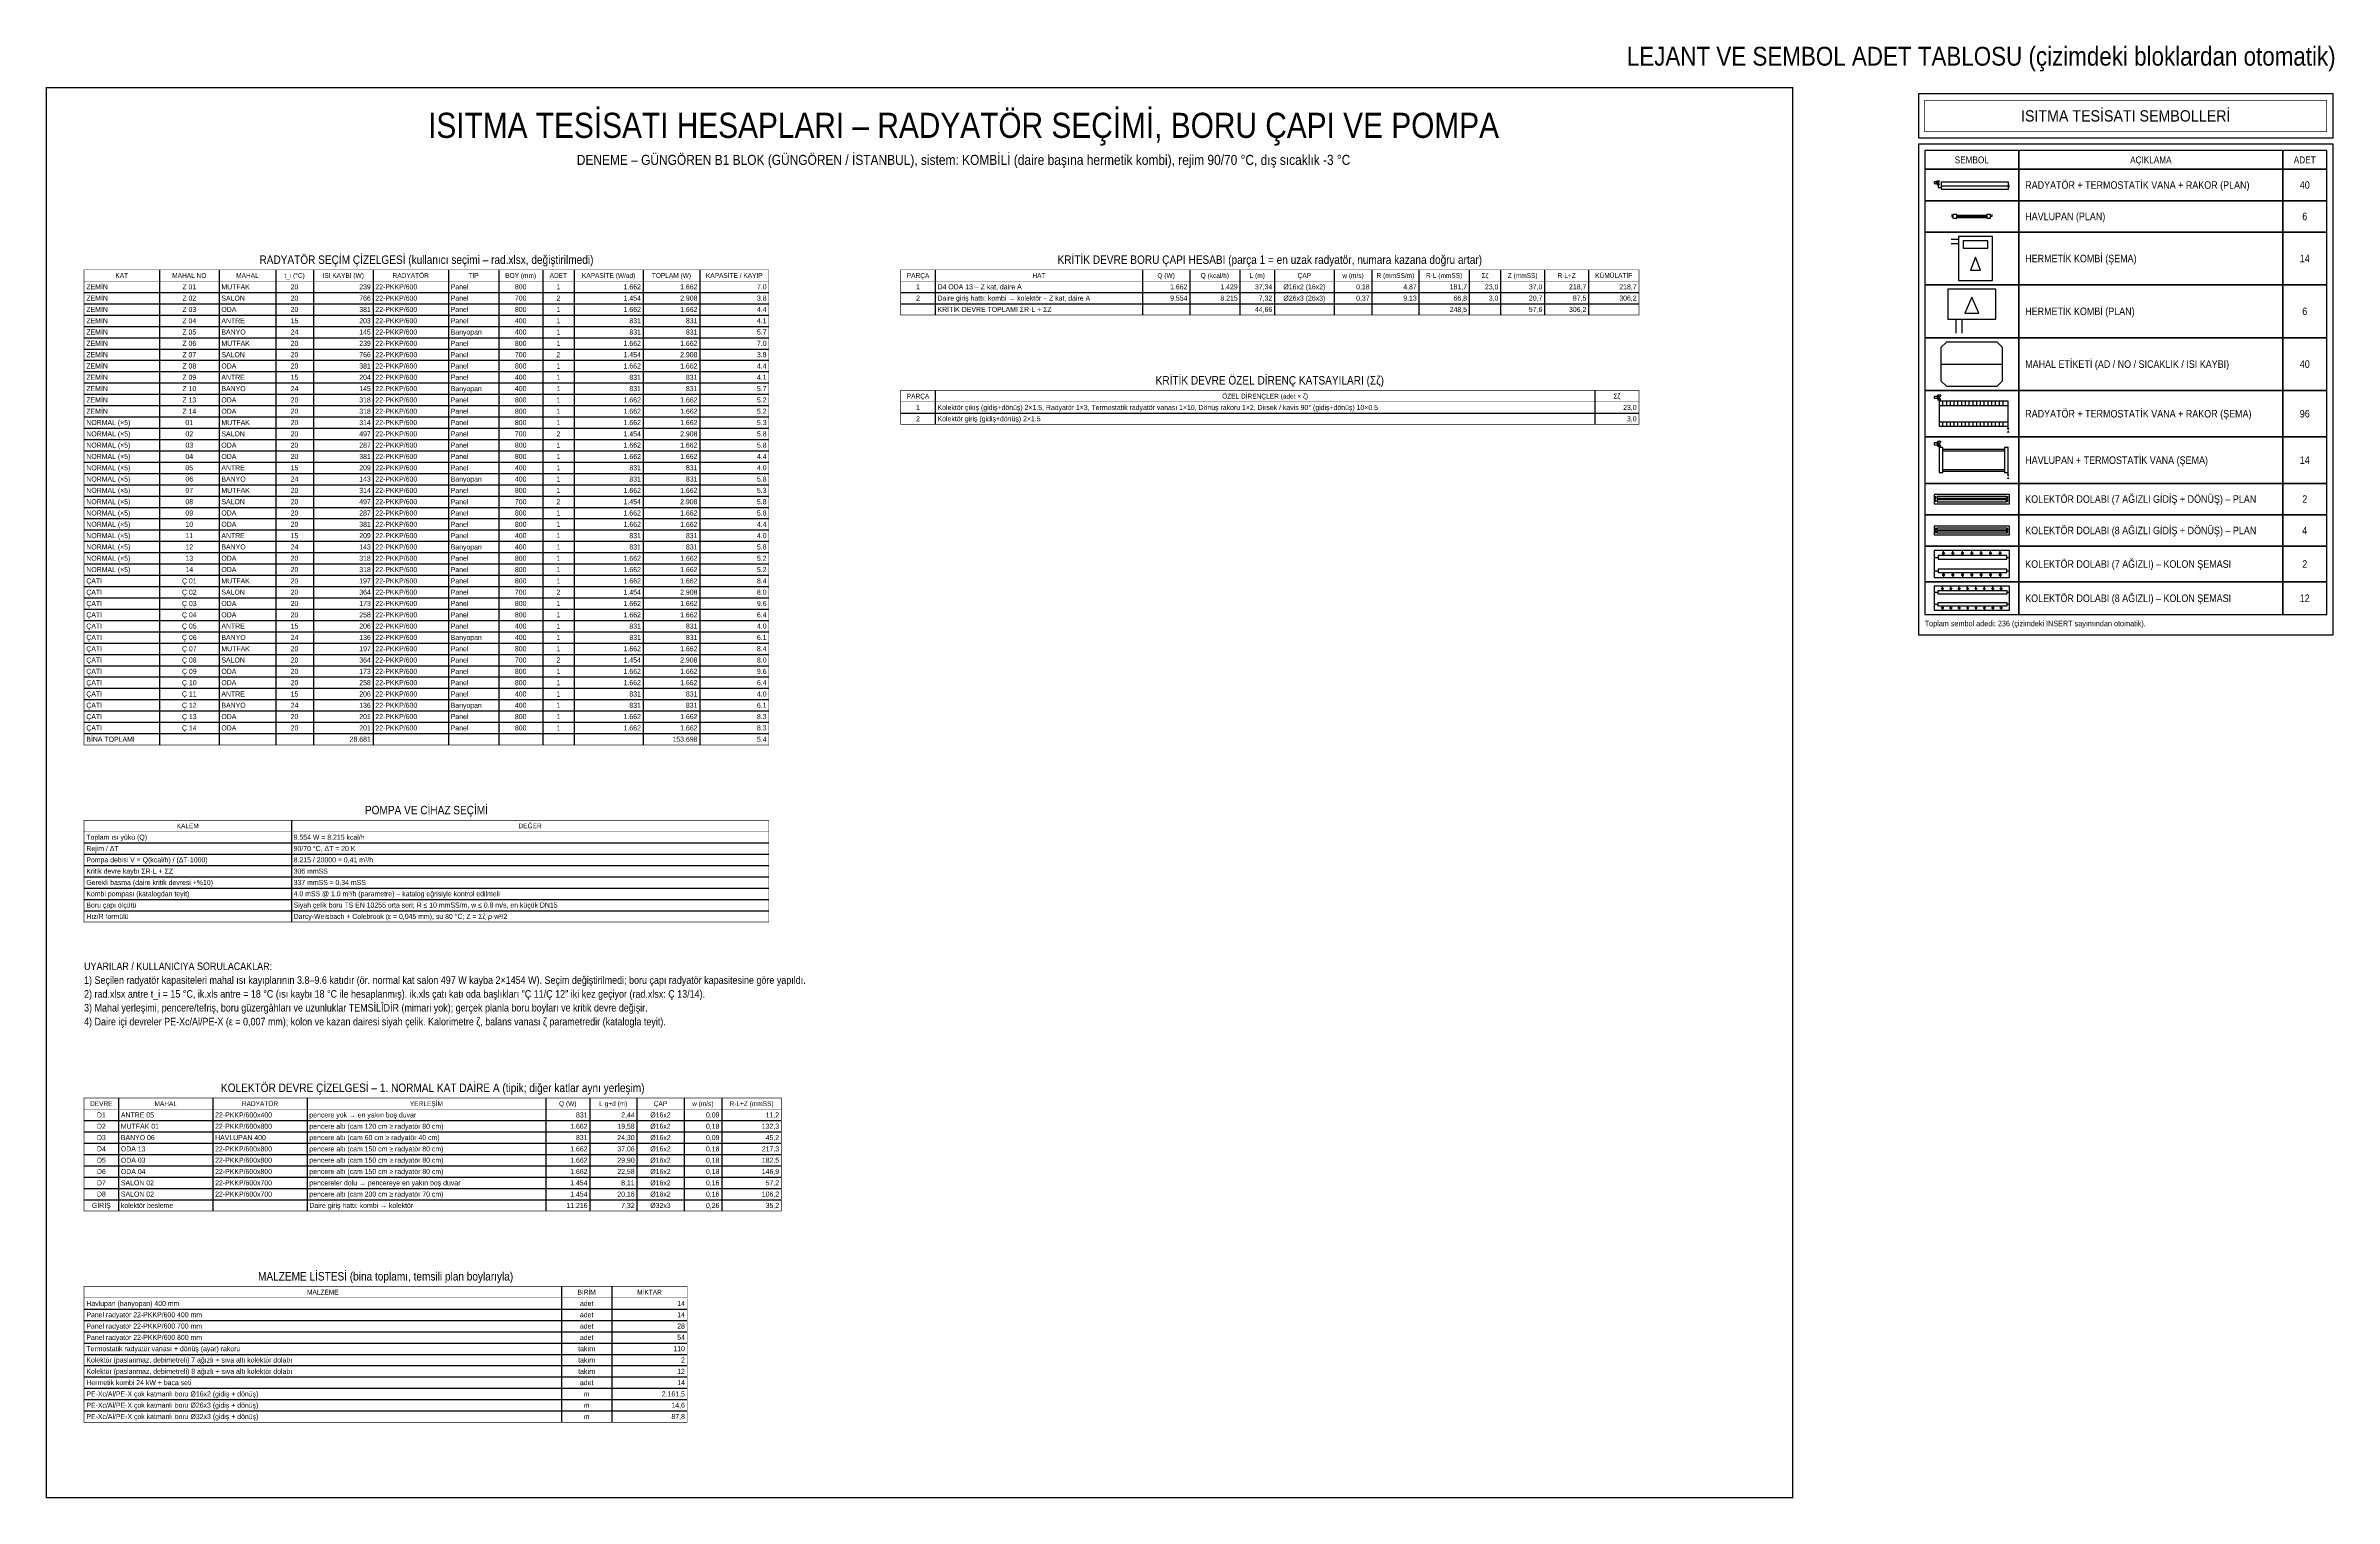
# Model space of a CAD drawing. Header units: centimetres. Extents: x -61 to 10101, y -10955 to 1521.
# Drawn here: x -61 to 3582, y -10955 to -8643 of the extents above; entities that cross this region are included whole.
import ezdxf
from ezdxf.enums import TextEntityAlignment as Align

# ---------------------------------------------------------------- set-up
doc = ezdxf.new("R2010")
doc.units = ezdxf.units.CM
for name, color, linetype in [('ROTAS-BASLIK', 7, 'Continuous'), ('ROTAS-DENEME', 1, 'Continuous'), ('ROTAS-ISITMA-SEMBOL', 1, 'Continuous'), ('ROTAS-LEJANT-BASLIK', 5, 'Continuous'), ('ROTAS-LEJANT-CERCEVE', 7, 'Continuous'), ('ROTAS-LEJANT-YAZI', 7, 'Continuous'), ('ROTAS-PAFTA', 7, 'Continuous'), ('ROTAS-TABLO', 7, 'Continuous'), ('ROTAS-YAZI', 7, 'Continuous')]:
    doc.layers.add(name, color=color, linetype=linetype)
doc.styles.add('ROTAS', font='arial.ttf')

# ---------------------------------------------------------------- blocks, each defined once
blk = doc.blocks.new('ROTAS-RADYATOR-PLAN')
for points in [[(104.4, 7.3), (106.4, 7.3), (105.4, 6.2)], [(104.4, 5.1), (106.4, 5.1), (105.4, 6.2)]]:
    blk.add_hatch(color=7).paths.add_polyline_path(points)
for p, q in [((0, 7), (0, 2.5)), ((0, 2.5), (4.7, 2.5)), ((4.7, 5), (104.7, 5)), ((105.4, 3), (104.7, 3)), ((105.4, 5.1), (105.4, 3))]:
    blk.add_line(p, q)
for points in [[(-6, 8.3), (-2.5, 8.3), (-2.5, 10.7), (-6, 10.7)], [(-1.8, 12), (1.8, 12), (0, 9.5)], [(-1.8, 7), (1.8, 7), (0, 9.5)], [(4.7, 0), (104.7, 0), (104.7, 10), (4.7, 10)]]:
    blk.add_lwpolyline(points, close=True)
blk = doc.blocks.new('ROTAS-HAVLUPAN-PLAN')
for p, q in [((-4, 3), (-4, 1.5)), ((-4, 1.5), (-3, 1.5)), ((0, 2.4), (24, 2.4)), ((0, 1.5), (24, 1.5)), ((0, 0.6), (24, 0.6)), ((28, 1.5), (27, 1.5)), ((28, 3), (28, 1.5))]:
    blk.add_line(p, q)
for points in [[(-3, 0), (0, 0), (0, 3), (-3, 3)], [(24, 0), (27, 0), (27, 3), (24, 3)]]:
    blk.add_lwpolyline(points, close=True)
blk = doc.blocks.new('ROTAS-KOMBI')
for p, q in [((-46, 46), (-56, 46)), ((-46, 40), (-56, 40))]:
    blk.add_line(p, q)
for points in [[(-46, -10), (0, -10), (0, 50), (-46, 50)], [(-40, 34), (-6, 34), (-6, 44), (-40, 44)], [(-30, 4), (-16, 4), (-23, 22)]]:
    blk.add_lwpolyline(points, close=True)
blk = doc.blocks.new('ROTAS-KOMBI-PLAN')
for p, q in [((8, 0), (8, -14)), ((14, 0), (14, -14))]:
    blk.add_line(p, q)
for points in [[(0, 0), (48, 0), (48, 30), (0, 30)], [(17, 6), (31, 6), (24, 22)]]:
    blk.add_lwpolyline(points, close=True)
blk = doc.blocks.new('ROTAS-MAHAL-ETIKET')
blk.add_line((-34.2, 0), (34.2, 0))
blk.add_lwpolyline([(-34.2, 18.4), (-34.2, -18.4), (-28.2, -24.4), (28.2, -24.4), (34.2, -18.4), (34.2, 18.4), (28.2, 24.4), (-28.2, 24.4)], close=True)
at = {"style": 'ROTAS'}
for tag, p in [('MAHAL_001', (0, 32)), ('NO_001', (0, 9)), ('DERECE_001', (0, -9)), ('ISIKAYBI_001', (0, -36)), ('ALAN', (0, -52))]:
    blk.add_attdef(tag, text='', height=12, dxfattribs=at).set_placement(p, align=Align.MIDDLE_CENTER)
blk = doc.blocks.new('ROTAS-RADYATOR-SEMA')
for points in [[(107.8, -3), (112.2, -3), (110, -6.5)], [(107.8, -10), (112.2, -10), (110, -6.5)]]:
    blk.add_hatch(color=7).paths.add_polyline_path(points)
for p, q in [((0, 42), (0, 40)), ((6, 33), (6, 40)), ((12, 33), (12, 40)), ((18, 33), (18, 40)), ((24, 33), (24, 40)), ((30, 33), (30, 40)), ((36, 33), (36, 40)), ((42, 33), (42, 40)), ((48, 33), (48, 40)), ((54, 33), (54, 40)), ((60, 33), (60, 40)), ((66, 33), (66, 40)), ((72, 33), (72, 40)), ((78, 33), (78, 40)), ((84, 33), (84, 40)), ((90, 33), (90, 40)), ((96, 33), (96, 40)), ((102, 33), (102, 40)), ((0, 33), (110, 33)), ((0, 7), (110, 7)), ((6, 0), (6, 7)), ((12, 0), (12, 7)), ((18, 0), (18, 7)), ((24, 0), (24, 7)), ((30, 0), (30, 7)), ((36, 0), (36, 7)), ((42, 0), (42, 7)), ((48, 0), (48, 7)), ((54, 0), (54, 7)), ((60, 0), (60, 7)), ((66, 0), (66, 7)), ((72, 0), (72, 7)), ((78, 0), (78, 7)), ((84, 0), (84, 7)), ((90, 0), (90, 7)), ((96, 0), (96, 7)), ((102, 0), (102, 7)), ((110, -3), (110, 0))]:
    blk.add_line(p, q)
for points in [[(-8, 44.5), (-2.8, 44.5), (-2.8, 47.5), (-8, 47.5)], [(-2.5, 50), (2.5, 50), (0, 46)], [(-2.5, 42), (2.5, 42), (0, 46)], [(0, 0), (110, 0), (110, 40), (0, 40)]]:
    blk.add_lwpolyline(points, close=True)
blk = doc.blocks.new('ROTAS-HAVLUPAN-SEMA')
for points in [[(107.8, -3), (112.2, -3), (110, -6.5)], [(107.8, -10), (112.2, -10), (110, -6.5)]]:
    blk.add_hatch(color=7).paths.add_polyline_path(points)
for p, q in [((0, 42), (0, 40)), ((6, 37.5), (104, 37.5)), ((6, 35), (104, 35)), ((6, 5), (104, 5)), ((6, 2.5), (104, 2.5)), ((110, -3), (110, 0))]:
    blk.add_line(p, q)
for points in [[(-8, 44.5), (-2.8, 44.5), (-2.8, 47.5), (-8, 47.5)], [(-2.5, 50), (2.5, 50), (0, 46)], [(-2.5, 42), (2.5, 42), (0, 46)], [(0, 0), (6, 0), (6, 40), (0, 40)], [(104, 0), (110, 0), (110, 40), (104, 40)]]:
    blk.add_lwpolyline(points, close=True)
blk = doc.blocks.new('ROTAS-KOLEKTOR-DOLABI-7')
for p, q in [((3, 3), (3, 13)), ((125, 3), (125, 13))]:
    blk.add_line(p, q)
for points in [[(0, 0), (128, 0), (128, 16), (0, 16)], [(5, 9.5), (123, 9.5), (123, 12.5), (5, 12.5)], [(5, 3.5), (123, 3.5), (123, 6.5), (5, 6.5)]]:
    blk.add_lwpolyline(points, close=True)
blk = doc.blocks.new('ROTAS-KOLEKTOR-DOLABI-8')
for p, q in [((3, 3), (3, 13)), ((139, 3), (139, 13))]:
    blk.add_line(p, q)
for points in [[(0, 0), (142, 0), (142, 16), (0, 16)], [(5, 9.5), (137, 9.5), (137, 12.5), (5, 12.5)], [(5, 3.5), (137, 3.5), (137, 6.5), (5, 6.5)]]:
    blk.add_lwpolyline(points, close=True)
blk = doc.blocks.new('ROTAS-KOLEKTOR-SEMA-7')
for p, q in [((14, 32.5), (14, 40)), ((28, 32.5), (28, 40)), ((42, 32.5), (42, 40)), ((56, 32.5), (56, 40)), ((70, 32.5), (70, 40)), ((84, 32.5), (84, 40)), ((98, 32.5), (98, 40)), ((0, 30), (6, 30)), ((0, 10), (6, 10)), ((14, 7.5), (14, 0)), ((28, 7.5), (28, 0)), ((42, 7.5), (42, 0)), ((56, 7.5), (56, 0)), ((70, 7.5), (70, 0)), ((84, 7.5), (84, 0)), ((98, 7.5), (98, 0)), ((108, 30), (110.5, 30)), ((108, 10), (110.5, 10))]:
    blk.add_line(p, q)
for points in [[(0, 0), (112, 0), (112, 40), (0, 40)], [(6, 27.5), (108, 27.5), (108, 32.5), (6, 32.5)], [(6, 7.5), (108, 7.5), (108, 12.5), (6, 12.5)]]:
    blk.add_lwpolyline(points, close=True)
for centre in [(14, 36), (28, 36), (42, 36), (56, 36), (70, 36), (84, 36), (98, 36), (14, 4), (28, 4), (42, 4), (56, 4), (70, 4), (84, 4), (98, 4)]:
    blk.add_circle(centre, 1.4)
blk = doc.blocks.new('ROTAS-KOLEKTOR-SEMA-8')
for p, q in [((14, 32.5), (14, 40)), ((28, 32.5), (28, 40)), ((42, 32.5), (42, 40)), ((56, 32.5), (56, 40)), ((70, 32.5), (70, 40)), ((84, 32.5), (84, 40)), ((98, 32.5), (98, 40)), ((112, 32.5), (112, 40)), ((0, 30), (6, 30)), ((0, 10), (6, 10)), ((14, 7.5), (14, 0)), ((28, 7.5), (28, 0)), ((42, 7.5), (42, 0)), ((56, 7.5), (56, 0)), ((70, 7.5), (70, 0)), ((84, 7.5), (84, 0)), ((98, 7.5), (98, 0)), ((112, 7.5), (112, 0)), ((122, 30), (124.5, 30)), ((122, 10), (124.5, 10))]:
    blk.add_line(p, q)
for points in [[(0, 0), (126, 0), (126, 40), (0, 40)], [(6, 27.5), (122, 27.5), (122, 32.5), (6, 32.5)], [(6, 7.5), (122, 7.5), (122, 12.5), (6, 12.5)]]:
    blk.add_lwpolyline(points, close=True)
for centre in [(14, 36), (14, 4), (28, 36), (28, 4), (42, 36), (42, 4), (56, 36), (56, 4), (70, 36), (70, 4), (84, 36), (84, 4), (98, 36), (98, 4), (112, 36), (112, 4)]:
    blk.add_circle(centre, 1.4)

msp = doc.modelspace()

# ---------------------------------------------------------------- linework, layer by layer
at = {"layer": 'ROTAS-LEJANT-CERCEVE'}
for points in [[(2920, -8790), (3580, -8790), (3580, -8720), (2920, -8720)], [(2920, -9580.8), (3580, -9580.8), (3580, -8800), (2920, -8800)], [(2930, -8840), (3080, -8840), (3080, -8810), (2930, -8810)], [(3080, -8840), (3500, -8840), (3500, -8810), (3080, -8810)], [(3500, -8840), (3570, -8840), (3570, -8810), (3500, -8810)], [(2930, -8890), (3080, -8890), (3080, -8840), (2930, -8840)], [(3080, -8890), (3500, -8890), (3500, -8840), (3080, -8840)], [(3500, -8890), (3570, -8890), (3570, -8840), (3500, -8840)], [(2930, -8940), (3080, -8940), (3080, -8890), (2930, -8890)], [(3080, -8940), (3500, -8940), (3500, -8890), (3080, -8890)], [(3500, -8940), (3570, -8940), (3570, -8890), (3500, -8890)], [(2930, -9024), (3080, -9024), (3080, -8940), (2930, -8940)], [(3080, -9024), (3500, -9024), (3500, -8940), (3080, -8940)], [(3500, -9024), (3570, -9024), (3570, -8940), (3500, -8940)], [(2930, -9108), (3080, -9108), (3080, -9024), (2930, -9024)], [(3080, -9108), (3500, -9108), (3500, -9024), (3080, -9024)], [(3500, -9108), (3570, -9108), (3570, -9024), (3500, -9024)], [(2930, -9192), (3080, -9192), (3080, -9108), (2930, -9108)], [(3080, -9192), (3500, -9192), (3500, -9108), (3080, -9108)], [(3500, -9192), (3570, -9192), (3570, -9108), (3500, -9108)], [(2930, -9265.9), (3080, -9265.9), (3080, -9192), (2930, -9192)], [(3080, -9265.9), (3500, -9265.9), (3500, -9192), (3080, -9192)], [(3500, -9265.9), (3570, -9265.9), (3570, -9192), (3500, -9192)], [(2930, -9339.8), (3080, -9339.8), (3080, -9265.9), (2930, -9265.9)], [(3080, -9339.8), (3500, -9339.8), (3500, -9265.9), (3080, -9265.9)], [(3500, -9339.8), (3570, -9339.8), (3570, -9265.9), (3500, -9265.9)], [(2930, -9389.8), (3080, -9389.8), (3080, -9339.8), (2930, -9339.8)], [(3080, -9389.8), (3500, -9389.8), (3500, -9339.8), (3080, -9339.8)], [(3500, -9389.8), (3570, -9389.8), (3570, -9339.8), (3500, -9339.8)], [(2930, -9439.8), (3080, -9439.8), (3080, -9389.8), (2930, -9389.8)], [(3080, -9439.8), (3500, -9439.8), (3500, -9389.8), (3080, -9389.8)], [(3500, -9439.8), (3570, -9439.8), (3570, -9389.8), (3500, -9389.8)], [(2930, -9496.7), (3080, -9496.7), (3080, -9439.8), (2930, -9439.8)], [(3080, -9496.7), (3500, -9496.7), (3500, -9439.8), (3080, -9439.8)], [(3500, -9496.7), (3570, -9496.7), (3570, -9439.8), (3500, -9439.8)], [(2930, -9548.8), (3080, -9548.8), (3080, -9496.7), (2930, -9496.7)], [(3080, -9548.8), (3500, -9548.8), (3500, -9496.7), (3080, -9496.7)], [(3500, -9548.8), (3570, -9548.8), (3570, -9496.7), (3500, -9496.7)]]:
    msp.add_lwpolyline(points, close=True, dxfattribs=at)
at = {"layer": 'ROTAS-LEJANT-CERCEVE', "const_width": 1}
msp.add_lwpolyline([(2930, -8780), (3570, -8780), (3570, -8730), (2930, -8730)], close=True, dxfattribs=at)
at = {"layer": 'ROTAS-PAFTA', "const_width": 2}
msp.add_lwpolyline([(-60, -10954), (2720, -10954), (2720, -8710), (-60, -8710)], close=True, dxfattribs=at)
at = {"layer": 'ROTAS-TABLO', "const_width": 1}
for points in [[(0, -9000), (1090, -9000), (1090, -9756), (0, -9756)], [(1300, -9000), (2475, -9000), (2475, -9072), (1300, -9072)], [(1300, -9192), (2475, -9192), (2475, -9246), (1300, -9246)], [(0, -9876), (1090, -9876), (1090, -10038), (0, -10038)], [(0, -10318), (1110, -10318), (1110, -10498), (0, -10498)], [(0, -10618), (960, -10618), (960, -10834), (0, -10834)]]:
    msp.add_lwpolyline(points, close=True, dxfattribs=at)
at = {"layer": 'ROTAS-TABLO', "const_width": 0.6}
for points in [[(0, -9018), (1090, -9018)], [(1300, -9018), (2475, -9018)], [(1300, -9210), (2475, -9210)], [(0, -9894), (1090, -9894)], [(0, -10336), (1110, -10336)], [(0, -10636), (960, -10636)]]:
    msp.add_lwpolyline(points, dxfattribs=at)
at = {"layer": 'ROTAS-TABLO'}
for points in [[(120, -9000), (120, -9756)], [(215, -9000), (215, -9756)], [(305, -9000), (305, -9756)], [(365, -9000), (365, -9756)], [(460, -9000), (460, -9756)], [(580, -9000), (580, -9756)], [(660, -9000), (660, -9756)], [(730, -9000), (730, -9756)], [(780, -9000), (780, -9756)], [(890, -9000), (890, -9756)], [(980, -9000), (980, -9756)], [(1355, -9000), (1355, -9072)], [(1685, -9000), (1685, -9072)], [(1760, -9000), (1760, -9072)], [(1840, -9000), (1840, -9072)], [(1895, -9000), (1895, -9072)], [(1990, -9000), (1990, -9072)], [(2050, -9000), (2050, -9072)], [(2125, -9000), (2125, -9072)], [(2205, -9000), (2205, -9072)], [(2255, -9000), (2255, -9072)], [(2325, -9000), (2325, -9072)], [(2395, -9000), (2395, -9072)], [(0, -9036), (1090, -9036)], [(0, -9054), (1090, -9054)], [(1300, -9036), (2475, -9036)], [(1300, -9054), (2475, -9054)], [(0, -9072), (1090, -9072)], [(0, -9090), (1090, -9090)], [(0, -9108), (1090, -9108)], [(0, -9126), (1090, -9126)], [(0, -9144), (1090, -9144)], [(0, -9162), (1090, -9162)], [(0, -9180), (1090, -9180)], [(0, -9198), (1090, -9198)], [(0, -9216), (1090, -9216)], [(1355, -9192), (1355, -9246)], [(2405, -9192), (2405, -9246)], [(0, -9234), (1090, -9234)], [(0, -9252), (1090, -9252)], [(1300, -9228), (2475, -9228)], [(0, -9270), (1090, -9270)], [(0, -9288), (1090, -9288)], [(0, -9306), (1090, -9306)], [(0, -9324), (1090, -9324)], [(0, -9342), (1090, -9342)], [(0, -9360), (1090, -9360)], [(0, -9378), (1090, -9378)], [(0, -9396), (1090, -9396)], [(0, -9414), (1090, -9414)], [(0, -9432), (1090, -9432)], [(0, -9450), (1090, -9450)], [(0, -9468), (1090, -9468)], [(0, -9486), (1090, -9486)], [(0, -9504), (1090, -9504)], [(0, -9522), (1090, -9522)], [(0, -9540), (1090, -9540)], [(0, -9558), (1090, -9558)], [(0, -9576), (1090, -9576)], [(0, -9594), (1090, -9594)], [(0, -9612), (1090, -9612)], [(0, -9630), (1090, -9630)], [(0, -9648), (1090, -9648)], [(0, -9666), (1090, -9666)], [(0, -9684), (1090, -9684)], [(0, -9702), (1090, -9702)], [(0, -9720), (1090, -9720)], [(0, -9738), (1090, -9738)], [(330, -9876), (330, -10038)], [(0, -9912), (1090, -9912)], [(0, -9930), (1090, -9930)], [(0, -9948), (1090, -9948)], [(0, -9966), (1090, -9966)], [(0, -9984), (1090, -9984)], [(0, -10002), (1090, -10002)], [(0, -10020), (1090, -10020)], [(55, -10318), (55, -10498)], [(205, -10318), (205, -10498)], [(355, -10318), (355, -10498)], [(735, -10318), (735, -10498)], [(805, -10318), (805, -10498)], [(880, -10318), (880, -10498)], [(955, -10318), (955, -10498)], [(1015, -10318), (1015, -10498)], [(0, -10354), (1110, -10354)], [(0, -10372), (1110, -10372)], [(0, -10390), (1110, -10390)], [(0, -10408), (1110, -10408)], [(0, -10426), (1110, -10426)], [(0, -10444), (1110, -10444)], [(0, -10462), (1110, -10462)], [(0, -10480), (1110, -10480)], [(760, -10618), (760, -10834)], [(840, -10618), (840, -10834)], [(0, -10654), (960, -10654)], [(0, -10672), (960, -10672)], [(0, -10690), (960, -10690)], [(0, -10708), (960, -10708)], [(0, -10726), (960, -10726)], [(0, -10744), (960, -10744)], [(0, -10762), (960, -10762)], [(0, -10780), (960, -10780)], [(0, -10798), (960, -10798)], [(0, -10816), (960, -10816)]]:
    msp.add_lwpolyline(points, dxfattribs=at)

# ---------------------------------------------------------------- block references
at = {"layer": 'ROTAS-ISITMA-SEMBOL'}
for name, p, xscale, yscale in [('ROTAS-RADYATOR-PLAN', (2951.4, -8871.4), 1.0676156583629892, 1.0676156583629892), ('ROTAS-HAVLUPAN-PLAN', (2981, -8918), 2, 2), ('ROTAS-KOMBI', (3037.7, -9005.3), 1.1666666666666667, 1.1666666666666667), ('ROTAS-KOMBI-PLAN', (2966.8, -9078.7), 1.5909090909090908, 1.5909090909090908), ('ROTAS-MAHAL-ETIKET', (3005, -9150), 1.4344262295081969, 1.4344262295081969), ('ROTAS-RADYATOR-SEMA', (2953, -9248.9), 0.9983361064891847, 0.9983361064891847), ('ROTAS-HAVLUPAN-SEMA', (2953, -9322.8), 0.9983361064891847, 0.9983361064891847), ('ROTAS-KOLEKTOR-DOLABI-7', (2945, -9372.3), 0.9375, 0.9375), ('ROTAS-KOLEKTOR-DOLABI-8', (2945, -9421.6), 0.8450704225352113, 0.8450704225352113), ('ROTAS-KOLEKTOR-SEMA-7', (2945, -9489.7), 1.0714285714285714, 1.0714285714285714), ('ROTAS-KOLEKTOR-SEMA-8', (2945, -9541.8), 0.9523809523809523, 0.9523809523809523)]:
    msp.add_blockref(name, p, dxfattribs=dict(at, xscale=xscale, yscale=yscale))

# ---------------------------------------------------------------- texts
at = {"layer": 'ROTAS-BASLIK', "style": 'ROTAS', "width": 0.85}
for s, height, p in [('LEJANT VE SEMBOL ADET TABLOSU (çizimdeki bloklardan otomatik)', 30, (3020, -8660)), ('ISITMA TESİSATI HESAPLARI – RADYATÖR SEÇİMİ, BORU ÇAPI VE POMPA', 40, (1400, -8770)), ('RADYATÖR SEÇİM ÇİZELGESİ (kullanıcı seçimi – rad.xlsx, değiştirilmedi)', 13.5, (545, -8983.8)), ('KRİTİK DEVRE BORU ÇAPI HESABI (parça 1 = en uzak radyatör, numara kazana doğru artar)', 13.5, (1887.5, -8983.8)), ('KRİTİK DEVRE ÖZEL DİRENÇ KATSAYILARI (Σζ)', 13.5, (1887.5, -9175.8)), ('POMPA VE CİHAZ SEÇİMİ', 13.5, (545, -9859.8)), ('KOLEKTÖR DEVRE ÇİZELGESİ – 1. NORMAL KAT DAİRE A (tipik; diğer katlar aynı yerleşim)', 13.5, (555, -10301.8)), ('MALZEME LİSTESİ (bina toplamı, temsili plan boylarıyla)', 13.5, (480, -10601.8))]:
    msp.add_text(s, height=height, dxfattribs=at).set_placement(p, align=Align.MIDDLE_CENTER)
at = {"layer": 'ROTAS-DENEME', "style": 'ROTAS', "width": 0.85}
msp.add_text('DENEME – GÜNGÖREN B1 BLOK (GÜNGÖREN / İSTANBUL), sistem: KOMBİLİ (daire başına hermetik kombi), rejim 90/70 °C, dış sıcaklık -3 °C', height=16, dxfattribs=at).set_placement((1400, -8825), align=Align.MIDDLE_CENTER)
msp.add_text('UYARILAR / KULLANICIYA SORULACAKLAR:', height=12, dxfattribs=at).set_placement((0, -10118), align=Align.BOTTOM_LEFT)
at = {"layer": 'ROTAS-LEJANT-BASLIK', "style": 'ROTAS', "width": 0.9}
msp.add_text('ISITMA TESİSATI SEMBOLLERİ', height=18, dxfattribs=at).set_placement((3250, -8755), align=Align.MIDDLE_CENTER)
at = {"layer": 'ROTAS-LEJANT-YAZI', "style": 'ROTAS', "width": 0.85}
for s, height, p in [('SEMBOL', 11, (3005, -8825)), ('AÇIKLAMA', 11, (3290, -8825)), ('ADET', 11, (3535, -8825)), ('40', 12, (3535, -8865)), ('6', 12, (3535, -8915)), ('14', 12, (3535, -8982)), ('6', 12, (3535, -9066)), ('40', 12, (3535, -9150)), ('96', 12, (3535, -9229)), ('14', 12, (3535, -9302.9)), ('2', 12, (3535, -9364.8)), ('4', 12, (3535, -9414.8)), ('2', 12, (3535, -9468.2)), ('12', 12, (3535, -9522.7))]:
    msp.add_text(s, height=height, dxfattribs=at).set_placement(p, align=Align.MIDDLE_CENTER)
at = {"layer": 'ROTAS-LEJANT-YAZI', "style": 'ROTAS'}
for s, height, width, p in [('RADYATÖR + TERMOSTATİK VANA + RAKOR (PLAN)', 12, 0.85, (3090, -8865)), ('HAVLUPAN (PLAN)', 12, 0.85, (3090, -8915)), ('HERMETİK KOMBİ (ŞEMA)', 12, 0.85, (3090, -8982)), ('HERMETİK KOMBİ (PLAN)', 12, 0.85, (3090, -9066)), ('MAHAL ETİKETİ (AD / NO / SICAKLIK / ISI KAYBI)', 12, 0.85, (3090, -9150)), ('RADYATÖR + TERMOSTATİK VANA + RAKOR (ŞEMA)', 12, 0.85, (3090, -9229)), ('HAVLUPAN + TERMOSTATİK VANA (ŞEMA)', 12, 0.85, (3090, -9302.9)), ('KOLEKTÖR DOLABI (7 AĞIZLI GİDİŞ + DÖNÜŞ) – PLAN', 12, 0.85, (3090, -9364.8)), ('KOLEKTÖR DOLABI (8 AĞIZLI GİDİŞ + DÖNÜŞ) – PLAN', 12, 0.85, (3090, -9414.8)), ('KOLEKTÖR DOLABI (7 AĞIZLI) – KOLON ŞEMASI', 12, 0.85, (3090, -9468.2)), ('KOLEKTÖR DOLABI (8 AĞIZLI) – KOLON ŞEMASI', 12, 0.85, (3090, -9522.7)), ('Toplam sembol adedi: 236 (çizimdeki INSERT sayımından otomatik).', 9, 0.8, (2930, -9562.8))]:
    msp.add_text(s, height=height, dxfattribs=dict(at, width=width)).set_placement(p, align=Align.MIDDLE_LEFT)
at = {"layer": 'ROTAS-TABLO', "style": 'ROTAS', "width": 0.85}
for s, p in [('ZEMİN', (3.6, -9027)), ('MUTFAK', (218.6, -9027)), ('22-PKKP/600', (463.6, -9027)), ('Panel', (583.6, -9027)), ('D4 ODA 13 – Z kat, daire A', (1358.6, -9027)), ('ZEMİN', (3.6, -9045)), ('ZEMİN', (3.6, -9063)), ('SALON', (218.6, -9045)), ('ODA', (218.6, -9063)), ('22-PKKP/600', (463.6, -9045)), ('22-PKKP/600', (463.6, -9063)), ('Panel', (583.6, -9045)), ('Panel', (583.6, -9063)), ('Daire giriş hattı: kombi → kolektör – Z kat, daire A', (1358.6, -9045)), ('KRİTİK DEVRE TOPLAMI ΣR·L + ΣZ', (1358.6, -9063)), ('ZEMİN', (3.6, -9081)), ('ZEMİN', (3.6, -9099)), ('ANTRE', (218.6, -9081)), ('BANYO', (218.6, -9099)), ('22-PKKP/600', (463.6, -9081)), ('22-PKKP/600', (463.6, -9099)), ('Panel', (583.6, -9081)), ('Banyopan', (583.6, -9099)), ('ZEMİN', (3.6, -9117)), ('ZEMİN', (3.6, -9135)), ('SALON', (218.6, -9135)), ('MUTFAK', (218.6, -9117)), ('22-PKKP/600', (463.6, -9117)), ('22-PKKP/600', (463.6, -9135)), ('Panel', (583.6, -9117)), ('Panel', (583.6, -9135)), ('ZEMİN', (3.6, -9153)), ('ZEMİN', (3.6, -9171)), ('ANTRE', (218.6, -9171)), ('ODA', (218.6, -9153)), ('22-PKKP/600', (463.6, -9153)), ('22-PKKP/600', (463.6, -9171)), ('Panel', (583.6, -9153)), ('Panel', (583.6, -9171)), ('ZEMİN', (3.6, -9189)), ('ZEMİN', (3.6, -9207)), ('ODA', (218.6, -9207)), ('BANYO', (218.6, -9189)), ('22-PKKP/600', (463.6, -9189)), ('22-PKKP/600', (463.6, -9207)), ('Banyopan', (583.6, -9189)), ('Panel', (583.6, -9207)), ('Kolektör çıkış (gidiş+dönüş) 2×1.5, Radyatör 1×3, Termostatik radyatör vanası 1×10, Dönüş rakoru 1×2, Dirsek / kavis 90° (gidiş+dönüş) 10×0.5', (1358.6, -9219)), ('ZEMİN', (3.6, -9225)), ('NORMAL (×5)', (3.6, -9243)), ('ODA', (218.6, -9225)), ('MUTFAK', (218.6, -9243)), ('22-PKKP/600', (463.6, -9225)), ('22-PKKP/600', (463.6, -9243)), ('Panel', (583.6, -9225)), ('Panel', (583.6, -9243)), ('Kolektör giriş (gidiş+dönüş) 2×1.5', (1358.6, -9237)), ('NORMAL (×5)', (3.6, -9261)), ('NORMAL (×5)', (3.6, -9279)), ('SALON', (218.6, -9261)), ('ODA', (218.6, -9279)), ('22-PKKP/600', (463.6, -9261)), ('22-PKKP/600', (463.6, -9279)), ('Panel', (583.6, -9261)), ('Panel', (583.6, -9279)), ('NORMAL (×5)', (3.6, -9297)), ('NORMAL (×5)', (3.6, -9315)), ('ANTRE', (218.6, -9315)), ('ODA', (218.6, -9297)), ('22-PKKP/600', (463.6, -9297)), ('22-PKKP/600', (463.6, -9315)), ('Panel', (583.6, -9297)), ('Panel', (583.6, -9315)), ('NORMAL (×5)', (3.6, -9333)), ('NORMAL (×5)', (3.6, -9351)), ('BANYO', (218.6, -9333)), ('MUTFAK', (218.6, -9351)), ('22-PKKP/600', (463.6, -9333)), ('22-PKKP/600', (463.6, -9351)), ('Banyopan', (583.6, -9333)), ('Panel', (583.6, -9351)), ('NORMAL (×5)', (3.6, -9369)), ('NORMAL (×5)', (3.6, -9387)), ('SALON', (218.6, -9369)), ('ODA', (218.6, -9387)), ('22-PKKP/600', (463.6, -9369)), ('22-PKKP/600', (463.6, -9387)), ('Panel', (583.6, -9369)), ('Panel', (583.6, -9387)), ('NORMAL (×5)', (3.6, -9405)), ('NORMAL (×5)', (3.6, -9423)), ('ANTRE', (218.6, -9423)), ('ODA', (218.6, -9405)), ('22-PKKP/600', (463.6, -9405)), ('22-PKKP/600', (463.6, -9423)), ('Panel', (583.6, -9405)), ('Panel', (583.6, -9423)), ('NORMAL (×5)', (3.6, -9441)), ('NORMAL (×5)', (3.6, -9459)), ('ODA', (218.6, -9459)), ('BANYO', (218.6, -9441)), ('22-PKKP/600', (463.6, -9441)), ('22-PKKP/600', (463.6, -9459)), ('Banyopan', (583.6, -9441)), ('Panel', (583.6, -9459)), ('ÇATI', (3.6, -9495)), ('NORMAL (×5)', (3.6, -9477)), ('ODA', (218.6, -9477)), ('MUTFAK', (218.6, -9495)), ('22-PKKP/600', (463.6, -9477)), ('22-PKKP/600', (463.6, -9495)), ('Panel', (583.6, -9477)), ('Panel', (583.6, -9495)), ('ÇATI', (3.6, -9513)), ('ÇATI', (3.6, -9531)), ('SALON', (218.6, -9513)), ('ODA', (218.6, -9531)), ('22-PKKP/600', (463.6, -9513)), ('22-PKKP/600', (463.6, -9531)), ('Panel', (583.6, -9513)), ('Panel', (583.6, -9531)), ('ÇATI', (3.6, -9549)), ('ÇATI', (3.6, -9567)), ('ÇATI', (3.6, -9585)), ('ANTRE', (218.6, -9567)), ('ODA', (218.6, -9549)), ('BANYO', (218.6, -9585)), ('22-PKKP/600', (463.6, -9549)), ('22-PKKP/600', (463.6, -9567)), ('22-PKKP/600', (463.6, -9585)), ('Panel', (583.6, -9549)), ('Panel', (583.6, -9567)), ('ÇATI', (3.6, -9603)), ('ÇATI', (3.6, -9621)), ('SALON', (218.6, -9621)), ('MUTFAK', (218.6, -9603)), ('22-PKKP/600', (463.6, -9603)), ('22-PKKP/600', (463.6, -9621)), ('Banyopan', (583.6, -9585)), ('Panel', (583.6, -9603)), ('Panel', (583.6, -9621)), ('ÇATI', (3.6, -9639)), ('ÇATI', (3.6, -9657)), ('ODA', (218.6, -9639)), ('ODA', (218.6, -9657)), ('22-PKKP/600', (463.6, -9639)), ('22-PKKP/600', (463.6, -9657)), ('Panel', (583.6, -9639)), ('Panel', (583.6, -9657)), ('ÇATI', (3.6, -9675)), ('ÇATI', (3.6, -9693)), ('ANTRE', (218.6, -9675)), ('BANYO', (218.6, -9693)), ('22-PKKP/600', (463.6, -9675)), ('22-PKKP/600', (463.6, -9693)), ('Panel', (583.6, -9675)), ('Banyopan', (583.6, -9693)), ('ÇATI', (3.6, -9711)), ('ÇATI', (3.6, -9729)), ('ODA', (218.6, -9711)), ('ODA', (218.6, -9729)), ('22-PKKP/600', (463.6, -9711)), ('22-PKKP/600', (463.6, -9729)), ('Panel', (583.6, -9711)), ('Panel', (583.6, -9729)), ('BİNA TOPLAMI', (3.6, -9747)), ('Toplam ısı yükü (Q)', (3.6, -9903)), ('9.554 W = 8.215 kcal/h', (333.6, -9903)), ('Rejim / ΔT', (3.6, -9921)), ('Pompa debisi V = Q(kcal/h) / (ΔT·1000)', (3.6, -9939)), ('8.215 / 20000 = 0,41 m³/h', (333.6, -9939)), ('90/70 °C, ΔT = 20 K', (333.6, -9921)), ('Gerekli basma (daire kritik devresi +%10)', (3.6, -9975)), ('Kritik devre kaybı ΣR·L + ΣZ', (3.6, -9957)), ('306 mmSS', (333.6, -9957)), ('337 mmSS ≈ 0,34 mSS', (333.6, -9975)), ('Kombi pompası (katalogdan teyit)', (3.6, -9993)), ('Boru çapı ölçütü', (3.6, -10011)), ('4.0 mSS @ 1.0 m³/h (parametre) – katalog eğrisiyle kontrol edilmeli', (333.6, -9993)), ('Siyah çelik boru TS EN 10255 orta seri; R ≤ 10 mmSS/m, w ≤ 0.8 m/s, en küçük DN15', (333.6, -10011)), ('Hız/R formülü', (3.6, -10029)), ('Darcy-Weisbach + Colebrook (ε = 0,045 mm), su 80 °C; Z = Σζ·ρ·w²/2', (333.6, -10029)), ('ANTRE 05', (58.6, -10345)), ('22-PKKP/600x400', (208.6, -10345)), ('pencere yok → en yakın boş duvar', (358.6, -10345)), ('MUTFAK 01', (58.6, -10363)), ('BANYO 06', (58.6, -10381)), ('22-PKKP/600x800', (208.6, -10363)), ('HAVLUPAN 400', (208.6, -10381)), ('pencere altı (cam 120 cm ≥ radyatör 80 cm)', (358.6, -10363)), ('pencere altı (cam 60 cm ≥ radyatör 40 cm)', (358.6, -10381)), ('ODA 13', (58.6, -10399)), ('ODA 03', (58.6, -10417)), ('22-PKKP/600x800', (208.6, -10399)), ('22-PKKP/600x800', (208.6, -10417)), ('pencere altı (cam 150 cm ≥ radyatör 80 cm)', (358.6, -10399)), ('pencere altı (cam 150 cm ≥ radyatör 80 cm)', (358.6, -10417)), ('SALON 02', (58.6, -10453)), ('ODA 04', (58.6, -10435)), ('22-PKKP/600x800', (208.6, -10435)), ('22-PKKP/600x700', (208.6, -10453)), ('pencere altı (cam 150 cm ≥ radyatör 80 cm)', (358.6, -10435)), ('pencereler dolu → pencereye en yakın boş duvar', (358.6, -10453)), ('SALON 02', (58.6, -10471)), ('kolektör besleme', (58.6, -10489)), ('22-PKKP/600x700', (208.6, -10471)), ('pencere altı (cam 200 cm ≥ radyatör 70 cm)', (358.6, -10471)), ('Daire giriş hattı: kombi → kolektör', (358.6, -10489)), ('Havlupan (banyopan) 400 mm', (3.6, -10645)), ('Panel radyatör 22-PKKP/600 400 mm', (3.6, -10663)), ('Panel radyatör 22-PKKP/600 700 mm', (3.6, -10681)), ('Panel radyatör 22-PKKP/600 800 mm', (3.6, -10699)), ('Termostatik radyatör vanası + dönüş (ayar) rakoru', (3.6, -10717)), ('Kolektör (paslanmaz, debimetreli) 7 ağızlı + sıva altı kolektör dolabı', (3.6, -10735)), ('Kolektör (paslanmaz, debimetreli) 8 ağızlı + sıva altı kolektör dolabı', (3.6, -10753)), ('Hermetik kombi 24 kW + baca seti', (3.6, -10771)), ('PE-Xc/Al/PE-X çok katmanlı boru Ø16x2 (gidiş + dönüş)', (3.6, -10789)), ('PE-Xc/Al/PE-X çok katmanlı boru Ø26x3 (gidiş + dönüş)', (3.6, -10807)), ('PE-Xc/Al/PE-X çok katmanlı boru Ø32x3 (gidiş + dönüş)', (3.6, -10825))]:
    msp.add_text(s, height=8.1, dxfattribs=at).set_placement(p, align=Align.MIDDLE_LEFT)
for s, height, p in [('KAT', 7.65, (60, -9009)), ('MAHAL NO', 7.65, (167.5, -9009)), ('Z 01', 8.1, (167.5, -9027)), ('MAHAL', 7.65, (260, -9009)), ('t_i (°C)', 7.65, (335, -9009)), ('20', 8.1, (335, -9027)), ('ISI KAYBI (W)', 7.65, (412.5, -9009)), ('RADYATÖR', 7.65, (520, -9009)), ('TİP', 7.65, (620, -9009)), ('BOY (mm)', 7.65, (695, -9009)), ('800', 8.1, (695, -9027)), ('ADET', 7.65, (755, -9009)), ('1', 8.1, (755, -9027)), ('KAPASİTE (W/ad)', 7.65, (835, -9009)), ('TOPLAM (W)', 7.65, (935, -9009)), ('KAPASİTE / KAYIP', 7.65, (1035, -9009)), ('PARÇA', 7.65, (1327.5, -9009)), ('1', 8.1, (1327.5, -9027)), ('HAT', 7.65, (1520, -9009)), ('Q (W)', 7.65, (1722.5, -9009)), ('Q (kcal/h)', 7.65, (1800, -9009)), ('L (m)', 7.65, (1867.5, -9009)), ('Ø16x2 (16x2)', 8.1, (1942.5, -9027)), ('ÇAP', 7.65, (1942.5, -9009)), ('w (m/s)', 7.65, (2020, -9009)), ('R (mmSS/m)', 7.65, (2087.5, -9009)), ('R·L (mmSS)', 7.65, (2165, -9009)), ('Σζ', 7.65, (2230, -9009)), ('Z (mmSS)', 7.65, (2290, -9009)), ('R·L+Z', 7.65, (2360, -9009)), ('KÜMÜLATİF', 7.65, (2435, -9009)), ('Z 02', 8.1, (167.5, -9045)), ('Z 03', 8.1, (167.5, -9063)), ('20', 8.1, (335, -9045)), ('20', 8.1, (335, -9063)), ('800', 8.1, (695, -9063)), ('700', 8.1, (695, -9045)), ('2', 8.1, (755, -9045)), ('1', 8.1, (755, -9063)), ('2', 8.1, (1327.5, -9045)), ('Ø26x3 (26x3)', 8.1, (1942.5, -9045)), ('Z 04', 8.1, (167.5, -9081)), ('Z 05', 8.1, (167.5, -9099)), ('24', 8.1, (335, -9099)), ('15', 8.1, (335, -9081)), ('400', 8.1, (695, -9081)), ('400', 8.1, (695, -9099)), ('1', 8.1, (755, -9081)), ('1', 8.1, (755, -9099)), ('Z 06', 8.1, (167.5, -9117)), ('Z 07', 8.1, (167.5, -9135)), ('20', 8.1, (335, -9117)), ('20', 8.1, (335, -9135)), ('800', 8.1, (695, -9117)), ('700', 8.1, (695, -9135)), ('2', 8.1, (755, -9135)), ('1', 8.1, (755, -9117)), ('Z 08', 8.1, (167.5, -9153)), ('Z 09', 8.1, (167.5, -9171)), ('20', 8.1, (335, -9153)), ('15', 8.1, (335, -9171)), ('400', 8.1, (695, -9171)), ('800', 8.1, (695, -9153)), ('1', 8.1, (755, -9153)), ('1', 8.1, (755, -9171)), ('Z 10', 8.1, (167.5, -9189)), ('Z 13', 8.1, (167.5, -9207)), ('24', 8.1, (335, -9189)), ('20', 8.1, (335, -9207)), ('400', 8.1, (695, -9189)), ('800', 8.1, (695, -9207)), ('1', 8.1, (755, -9189)), ('1', 8.1, (755, -9207)), ('PARÇA', 7.65, (1327.5, -9201)), ('1', 8.1, (1327.5, -9219)), ('ÖZEL DİRENÇLER (adet × ζ)', 7.65, (1880, -9201)), ('Σζ', 7.65, (2440, -9201)), ('Z 14', 8.1, (167.5, -9225)), ('01', 8.1, (167.5, -9243)), ('20', 8.1, (335, -9225)), ('20', 8.1, (335, -9243)), ('800', 8.1, (695, -9225)), ('800', 8.1, (695, -9243)), ('1', 8.1, (755, -9225)), ('1', 8.1, (755, -9243)), ('2', 8.1, (1327.5, -9237)), ('02', 8.1, (167.5, -9261)), ('03', 8.1, (167.5, -9279)), ('20', 8.1, (335, -9261)), ('20', 8.1, (335, -9279)), ('800', 8.1, (695, -9279)), ('700', 8.1, (695, -9261)), ('2', 8.1, (755, -9261)), ('1', 8.1, (755, -9279)), ('04', 8.1, (167.5, -9297)), ('05', 8.1, (167.5, -9315)), ('20', 8.1, (335, -9297)), ('15', 8.1, (335, -9315)), ('400', 8.1, (695, -9315)), ('800', 8.1, (695, -9297)), ('1', 8.1, (755, -9297)), ('1', 8.1, (755, -9315)), ('06', 8.1, (167.5, -9333)), ('07', 8.1, (167.5, -9351)), ('24', 8.1, (335, -9333)), ('20', 8.1, (335, -9351)), ('400', 8.1, (695, -9333)), ('800', 8.1, (695, -9351)), ('1', 8.1, (755, -9333)), ('1', 8.1, (755, -9351)), ('08', 8.1, (167.5, -9369)), ('09', 8.1, (167.5, -9387)), ('20', 8.1, (335, -9369)), ('20', 8.1, (335, -9387)), ('800', 8.1, (695, -9387)), ('700', 8.1, (695, -9369)), ('2', 8.1, (755, -9369)), ('1', 8.1, (755, -9387)), ('10', 8.1, (167.5, -9405)), ('11', 8.1, (167.5, -9423)), ('20', 8.1, (335, -9405)), ('15', 8.1, (335, -9423)), ('400', 8.1, (695, -9423)), ('800', 8.1, (695, -9405)), ('1', 8.1, (755, -9405)), ('1', 8.1, (755, -9423)), ('12', 8.1, (167.5, -9441)), ('13', 8.1, (167.5, -9459)), ('24', 8.1, (335, -9441)), ('20', 8.1, (335, -9459)), ('400', 8.1, (695, -9441)), ('800', 8.1, (695, -9459)), ('1', 8.1, (755, -9441)), ('1', 8.1, (755, -9459)), ('Ç 01', 8.1, (167.5, -9495)), ('14', 8.1, (167.5, -9477)), ('20', 8.1, (335, -9477)), ('20', 8.1, (335, -9495)), ('800', 8.1, (695, -9477)), ('800', 8.1, (695, -9495)), ('1', 8.1, (755, -9477)), ('1', 8.1, (755, -9495)), ('Ç 02', 8.1, (167.5, -9513)), ('Ç 03', 8.1, (167.5, -9531)), ('20', 8.1, (335, -9513)), ('20', 8.1, (335, -9531)), ('800', 8.1, (695, -9531)), ('700', 8.1, (695, -9513)), ('2', 8.1, (755, -9513)), ('1', 8.1, (755, -9531)), ('Ç 04', 8.1, (167.5, -9549)), ('Ç 05', 8.1, (167.5, -9567)), ('Ç 06', 8.1, (167.5, -9585)), ('20', 8.1, (335, -9549)), ('24', 8.1, (335, -9585)), ('15', 8.1, (335, -9567)), ('400', 8.1, (695, -9567)), ('400', 8.1, (695, -9585)), ('800', 8.1, (695, -9549)), ('1', 8.1, (755, -9549)), ('1', 8.1, (755, -9567)), ('Ç 07', 8.1, (167.5, -9603)), ('Ç 08', 8.1, (167.5, -9621)), ('20', 8.1, (335, -9603)), ('20', 8.1, (335, -9621)), ('800', 8.1, (695, -9603)), ('700', 8.1, (695, -9621)), ('2', 8.1, (755, -9621)), ('1', 8.1, (755, -9585)), ('1', 8.1, (755, -9603)), ('Ç 09', 8.1, (167.5, -9639)), ('Ç 10', 8.1, (167.5, -9657)), ('20', 8.1, (335, -9639)), ('20', 8.1, (335, -9657)), ('800', 8.1, (695, -9639)), ('800', 8.1, (695, -9657)), ('1', 8.1, (755, -9639)), ('1', 8.1, (755, -9657)), ('Ç 11', 8.1, (167.5, -9675)), ('Ç 12', 8.1, (167.5, -9693)), ('24', 8.1, (335, -9693)), ('15', 8.1, (335, -9675)), ('400', 8.1, (695, -9675)), ('400', 8.1, (695, -9693)), ('1', 8.1, (755, -9675)), ('1', 8.1, (755, -9693)), ('Ç 13', 8.1, (167.5, -9711)), ('Ç 14', 8.1, (167.5, -9729)), ('20', 8.1, (335, -9711)), ('20', 8.1, (335, -9729)), ('800', 8.1, (695, -9711)), ('800', 8.1, (695, -9729)), ('1', 8.1, (755, -9711)), ('1', 8.1, (755, -9729)), ('KALEM', 7.65, (165, -9885)), ('DEĞER', 7.65, (710, -9885)), ('DEVRE', 7.65, (27.5, -10327)), ('D1', 8.1, (27.5, -10345)), ('MAHAL', 7.65, (130, -10327)), ('RADYATÖR', 7.65, (280, -10327)), ('YERLEŞİM', 7.65, (545, -10327)), ('Q (W)', 7.65, (770, -10327)), ('L g+d (m)', 7.65, (842.5, -10327)), ('Ø16x2', 8.1, (917.5, -10345)), ('ÇAP', 7.65, (917.5, -10327)), ('w (m/s)', 7.65, (985, -10327)), ('R·L+Z (mmSS)', 7.65, (1062.5, -10327)), ('D2', 8.1, (27.5, -10363)), ('D3', 8.1, (27.5, -10381)), ('Ø16x2', 8.1, (917.5, -10363)), ('Ø16x2', 8.1, (917.5, -10381)), ('D4', 8.1, (27.5, -10399)), ('D5', 8.1, (27.5, -10417)), ('Ø16x2', 8.1, (917.5, -10399)), ('Ø16x2', 8.1, (917.5, -10417)), ('D6', 8.1, (27.5, -10435)), ('D7', 8.1, (27.5, -10453)), ('Ø16x2', 8.1, (917.5, -10435)), ('Ø16x2', 8.1, (917.5, -10453)), ('GİRİŞ', 8.1, (27.5, -10489)), ('D8', 8.1, (27.5, -10471)), ('Ø16x2', 8.1, (917.5, -10471)), ('Ø32x3', 8.1, (917.5, -10489)), ('MALZEME', 7.65, (380, -10627)), ('BİRİM', 7.65, (800, -10627)), ('MİKTAR', 7.65, (900, -10627)), ('adet', 8.1, (800, -10645)), ('adet', 8.1, (800, -10663)), ('adet', 8.1, (800, -10681)), ('adet', 8.1, (800, -10699)), ('takım', 8.1, (800, -10717)), ('takım', 8.1, (800, -10735)), ('takım', 8.1, (800, -10753)), ('adet', 8.1, (800, -10771)), ('m', 8.1, (800, -10789)), ('m', 8.1, (800, -10807)), ('m', 8.1, (800, -10825))]:
    msp.add_text(s, height=height, dxfattribs=at).set_placement(p, align=Align.MIDDLE_CENTER)
for s, p in [('239', (456.4, -9027)), ('1.662', (886.4, -9027)), ('1.662', (976.4, -9027)), ('7.0', (1086.4, -9027)), ('1.662', (1756.4, -9027)), ('1.429', (1836.4, -9027)), ('37,34', (1891.4, -9027)), ('0,18', (2046.4, -9027)), ('4,87', (2121.4, -9027)), ('181,7', (2201.4, -9027)), ('23,0', (2251.4, -9027)), ('37,0', (2321.4, -9027)), ('218,7', (2391.4, -9027)), ('218,7', (2471.4, -9027)), ('381', (456.4, -9063)), ('766', (456.4, -9045)), ('1.454', (886.4, -9045)), ('1.662', (886.4, -9063)), ('2.908', (976.4, -9045)), ('1.662', (976.4, -9063)), ('4.4', (1086.4, -9063)), ('3.8', (1086.4, -9045)), ('9.554', (1756.4, -9045)), ('8.215', (1836.4, -9045)), ('44,66', (1891.4, -9063)), ('7,32', (1891.4, -9045)), ('0,37', (2046.4, -9045)), ('9,13', (2121.4, -9045)), ('248,5', (2201.4, -9063)), ('66,8', (2201.4, -9045)), ('3,0', (2251.4, -9045)), ('57,6', (2321.4, -9063)), ('20,7', (2321.4, -9045)), ('306,2', (2391.4, -9063)), ('87,5', (2391.4, -9045)), ('306,2', (2471.4, -9045)), ('203', (456.4, -9081)), ('145', (456.4, -9099)), ('831', (886.4, -9081)), ('831', (886.4, -9099)), ('831', (976.4, -9081)), ('831', (976.4, -9099)), ('4.1', (1086.4, -9081)), ('5.7', (1086.4, -9099)), ('239', (456.4, -9117)), ('766', (456.4, -9135)), ('1.662', (886.4, -9117)), ('1.454', (886.4, -9135)), ('2.908', (976.4, -9135)), ('1.662', (976.4, -9117)), ('3.8', (1086.4, -9135)), ('7.0', (1086.4, -9117)), ('381', (456.4, -9153)), ('204', (456.4, -9171)), ('1.662', (886.4, -9153)), ('831', (886.4, -9171)), ('1.662', (976.4, -9153)), ('831', (976.4, -9171)), ('4.4', (1086.4, -9153)), ('4.1', (1086.4, -9171)), ('318', (456.4, -9207)), ('145', (456.4, -9189)), ('1.662', (886.4, -9207)), ('831', (886.4, -9189)), ('1.662', (976.4, -9207)), ('831', (976.4, -9189)), ('5.7', (1086.4, -9189)), ('5.2', (1086.4, -9207)), ('23,0', (2471.4, -9219)), ('318', (456.4, -9225)), ('314', (456.4, -9243)), ('1.662', (886.4, -9225)), ('1.662', (886.4, -9243)), ('1.662', (976.4, -9225)), ('1.662', (976.4, -9243)), ('5.2', (1086.4, -9225)), ('5.3', (1086.4, -9243)), ('3,0', (2471.4, -9237)), ('497', (456.4, -9261)), ('287', (456.4, -9279)), ('1.454', (886.4, -9261)), ('1.662', (886.4, -9279)), ('2.908', (976.4, -9261)), ('1.662', (976.4, -9279)), ('5.8', (1086.4, -9261)), ('5.8', (1086.4, -9279)), ('381', (456.4, -9297)), ('209', (456.4, -9315)), ('1.662', (886.4, -9297)), ('831', (886.4, -9315)), ('1.662', (976.4, -9297)), ('831', (976.4, -9315)), ('4.4', (1086.4, -9297)), ('4.0', (1086.4, -9315)), ('314', (456.4, -9351)), ('143', (456.4, -9333)), ('1.662', (886.4, -9351)), ('831', (886.4, -9333)), ('1.662', (976.4, -9351)), ('831', (976.4, -9333)), ('5.8', (1086.4, -9333)), ('5.3', (1086.4, -9351)), ('497', (456.4, -9369)), ('287', (456.4, -9387)), ('1.454', (886.4, -9369)), ('1.662', (886.4, -9387)), ('2.908', (976.4, -9369)), ('1.662', (976.4, -9387)), ('5.8', (1086.4, -9369)), ('5.8', (1086.4, -9387)), ('381', (456.4, -9405)), ('209', (456.4, -9423)), ('1.662', (886.4, -9405)), ('831', (886.4, -9423)), ('1.662', (976.4, -9405)), ('831', (976.4, -9423)), ('4.4', (1086.4, -9405)), ('4.0', (1086.4, -9423)), ('318', (456.4, -9459)), ('143', (456.4, -9441)), ('1.662', (886.4, -9459)), ('831', (886.4, -9441)), ('1.662', (976.4, -9459)), ('831', (976.4, -9441)), ('5.8', (1086.4, -9441)), ('5.2', (1086.4, -9459)), ('318', (456.4, -9477)), ('197', (456.4, -9495)), ('1.662', (886.4, -9477)), ('1.662', (886.4, -9495)), ('1.662', (976.4, -9477)), ('1.662', (976.4, -9495)), ('5.2', (1086.4, -9477)), ('8.4', (1086.4, -9495)), ('364', (456.4, -9513)), ('173', (456.4, -9531)), ('1.454', (886.4, -9513)), ('1.662', (886.4, -9531)), ('2.908', (976.4, -9513)), ('1.662', (976.4, -9531)), ('8.0', (1086.4, -9513)), ('9.6', (1086.4, -9531)), ('258', (456.4, -9549)), ('206', (456.4, -9567)), ('136', (456.4, -9585)), ('1.662', (886.4, -9549)), ('831', (886.4, -9567)), ('831', (886.4, -9585)), ('1.662', (976.4, -9549)), ('831', (976.4, -9567)), ('831', (976.4, -9585)), ('4.0', (1086.4, -9567)), ('6.4', (1086.4, -9549)), ('6.1', (1086.4, -9585)), ('364', (456.4, -9621)), ('197', (456.4, -9603)), ('1.662', (886.4, -9603)), ('1.454', (886.4, -9621)), ('2.908', (976.4, -9621)), ('1.662', (976.4, -9603)), ('8.4', (1086.4, -9603)), ('8.0', (1086.4, -9621)), ('258', (456.4, -9657)), ('173', (456.4, -9639)), ('1.662', (886.4, -9639)), ('1.662', (886.4, -9657)), ('1.662', (976.4, -9639)), ('1.662', (976.4, -9657)), ('9.6', (1086.4, -9639)), ('6.4', (1086.4, -9657)), ('206', (456.4, -9675)), ('136', (456.4, -9693)), ('831', (886.4, -9675)), ('831', (886.4, -9693)), ('831', (976.4, -9675)), ('831', (976.4, -9693)), ('4.0', (1086.4, -9675)), ('6.1', (1086.4, -9693)), ('201', (456.4, -9711)), ('201', (456.4, -9729)), ('1.662', (886.4, -9711)), ('1.662', (886.4, -9729)), ('1.662', (976.4, -9711)), ('1.662', (976.4, -9729)), ('8.3', (1086.4, -9711)), ('8.3', (1086.4, -9729)), ('28.681', (456.4, -9747)), ('153.698', (976.4, -9747)), ('5.4', (1086.4, -9747)), ('831', (801.4, -10345)), ('2,44', (876.4, -10345)), ('0,09', (1011.4, -10345)), ('11,2', (1106.4, -10345)), ('1.662', (801.4, -10363)), ('831', (801.4, -10381)), ('24,30', (876.4, -10381)), ('19,58', (876.4, -10363)), ('0,18', (1011.4, -10363)), ('0,09', (1011.4, -10381)), ('132,3', (1106.4, -10363)), ('45,2', (1106.4, -10381)), ('1.662', (801.4, -10399)), ('1.662', (801.4, -10417)), ('37,06', (876.4, -10399)), ('29,90', (876.4, -10417)), ('0,18', (1011.4, -10399)), ('0,18', (1011.4, -10417)), ('217,3', (1106.4, -10399)), ('182,5', (1106.4, -10417)), ('1.662', (801.4, -10435)), ('1.454', (801.4, -10453)), ('22,58', (876.4, -10435)), ('8,11', (876.4, -10453)), ('0,18', (1011.4, -10435)), ('0,16', (1011.4, -10453)), ('146,9', (1106.4, -10435)), ('57,2', (1106.4, -10453)), ('11.216', (801.4, -10489)), ('1.454', (801.4, -10471)), ('20,16', (876.4, -10471)), ('7,32', (876.4, -10489)), ('0,16', (1011.4, -10471)), ('0,26', (1011.4, -10489)), ('106,2', (1106.4, -10471)), ('35,2', (1106.4, -10489)), ('14', (956.4, -10645)), ('14', (956.4, -10663)), ('54', (956.4, -10699)), ('28', (956.4, -10681)), ('110', (956.4, -10717)), ('2', (956.4, -10735)), ('12', (956.4, -10753)), ('14', (956.4, -10771)), ('2.161,5', (956.4, -10789)), ('14,6', (956.4, -10807)), ('87,8', (956.4, -10825))]:
    msp.add_text(s, height=8.1, dxfattribs=at).set_placement(p, align=Align.MIDDLE_RIGHT)
at = {"layer": 'ROTAS-YAZI', "style": 'ROTAS', "width": 0.85}
for s, p in [('1) Seçilen radyatör kapasiteleri mahal ısı kayıplarının 3.8–9.6 katıdır (ör. normal kat salon 497 W kayba 2×1454 W). Seçim değiştirilmedi; boru çapı radyatör kapasitesine göre yapıldı.', (0, -10140)), ('2) rad.xlsx antre t_i = 15 °C, ik.xls antre = 18 °C (ısı kaybı 18 °C ile hesaplanmış). ik.xls çatı katı oda başlıkları "Ç 11/Ç 12" iki kez geçiyor (rad.xlsx: Ç 13/14).', (0, -10162)), ('4) Daire içi devreler PE-Xc/Al/PE-X (ε = 0,007 mm); kolon ve kazan dairesi siyah çelik. Kalorimetre ζ, balans vanası ζ parametredir (katalogla teyit).', (0, -10206)), ('3) Mahal yerleşimi, pencere/tefriş, boru güzergâhları ve uzunluklar TEMSİLÎDİR (mimari yok); gerçek planla boru boyları ve kritik devre değişir.', (0, -10184))]:
    msp.add_text(s, height=12, dxfattribs=at).set_placement(p, align=Align.BOTTOM_LEFT)

doc.saveas('drawing.dxf')
